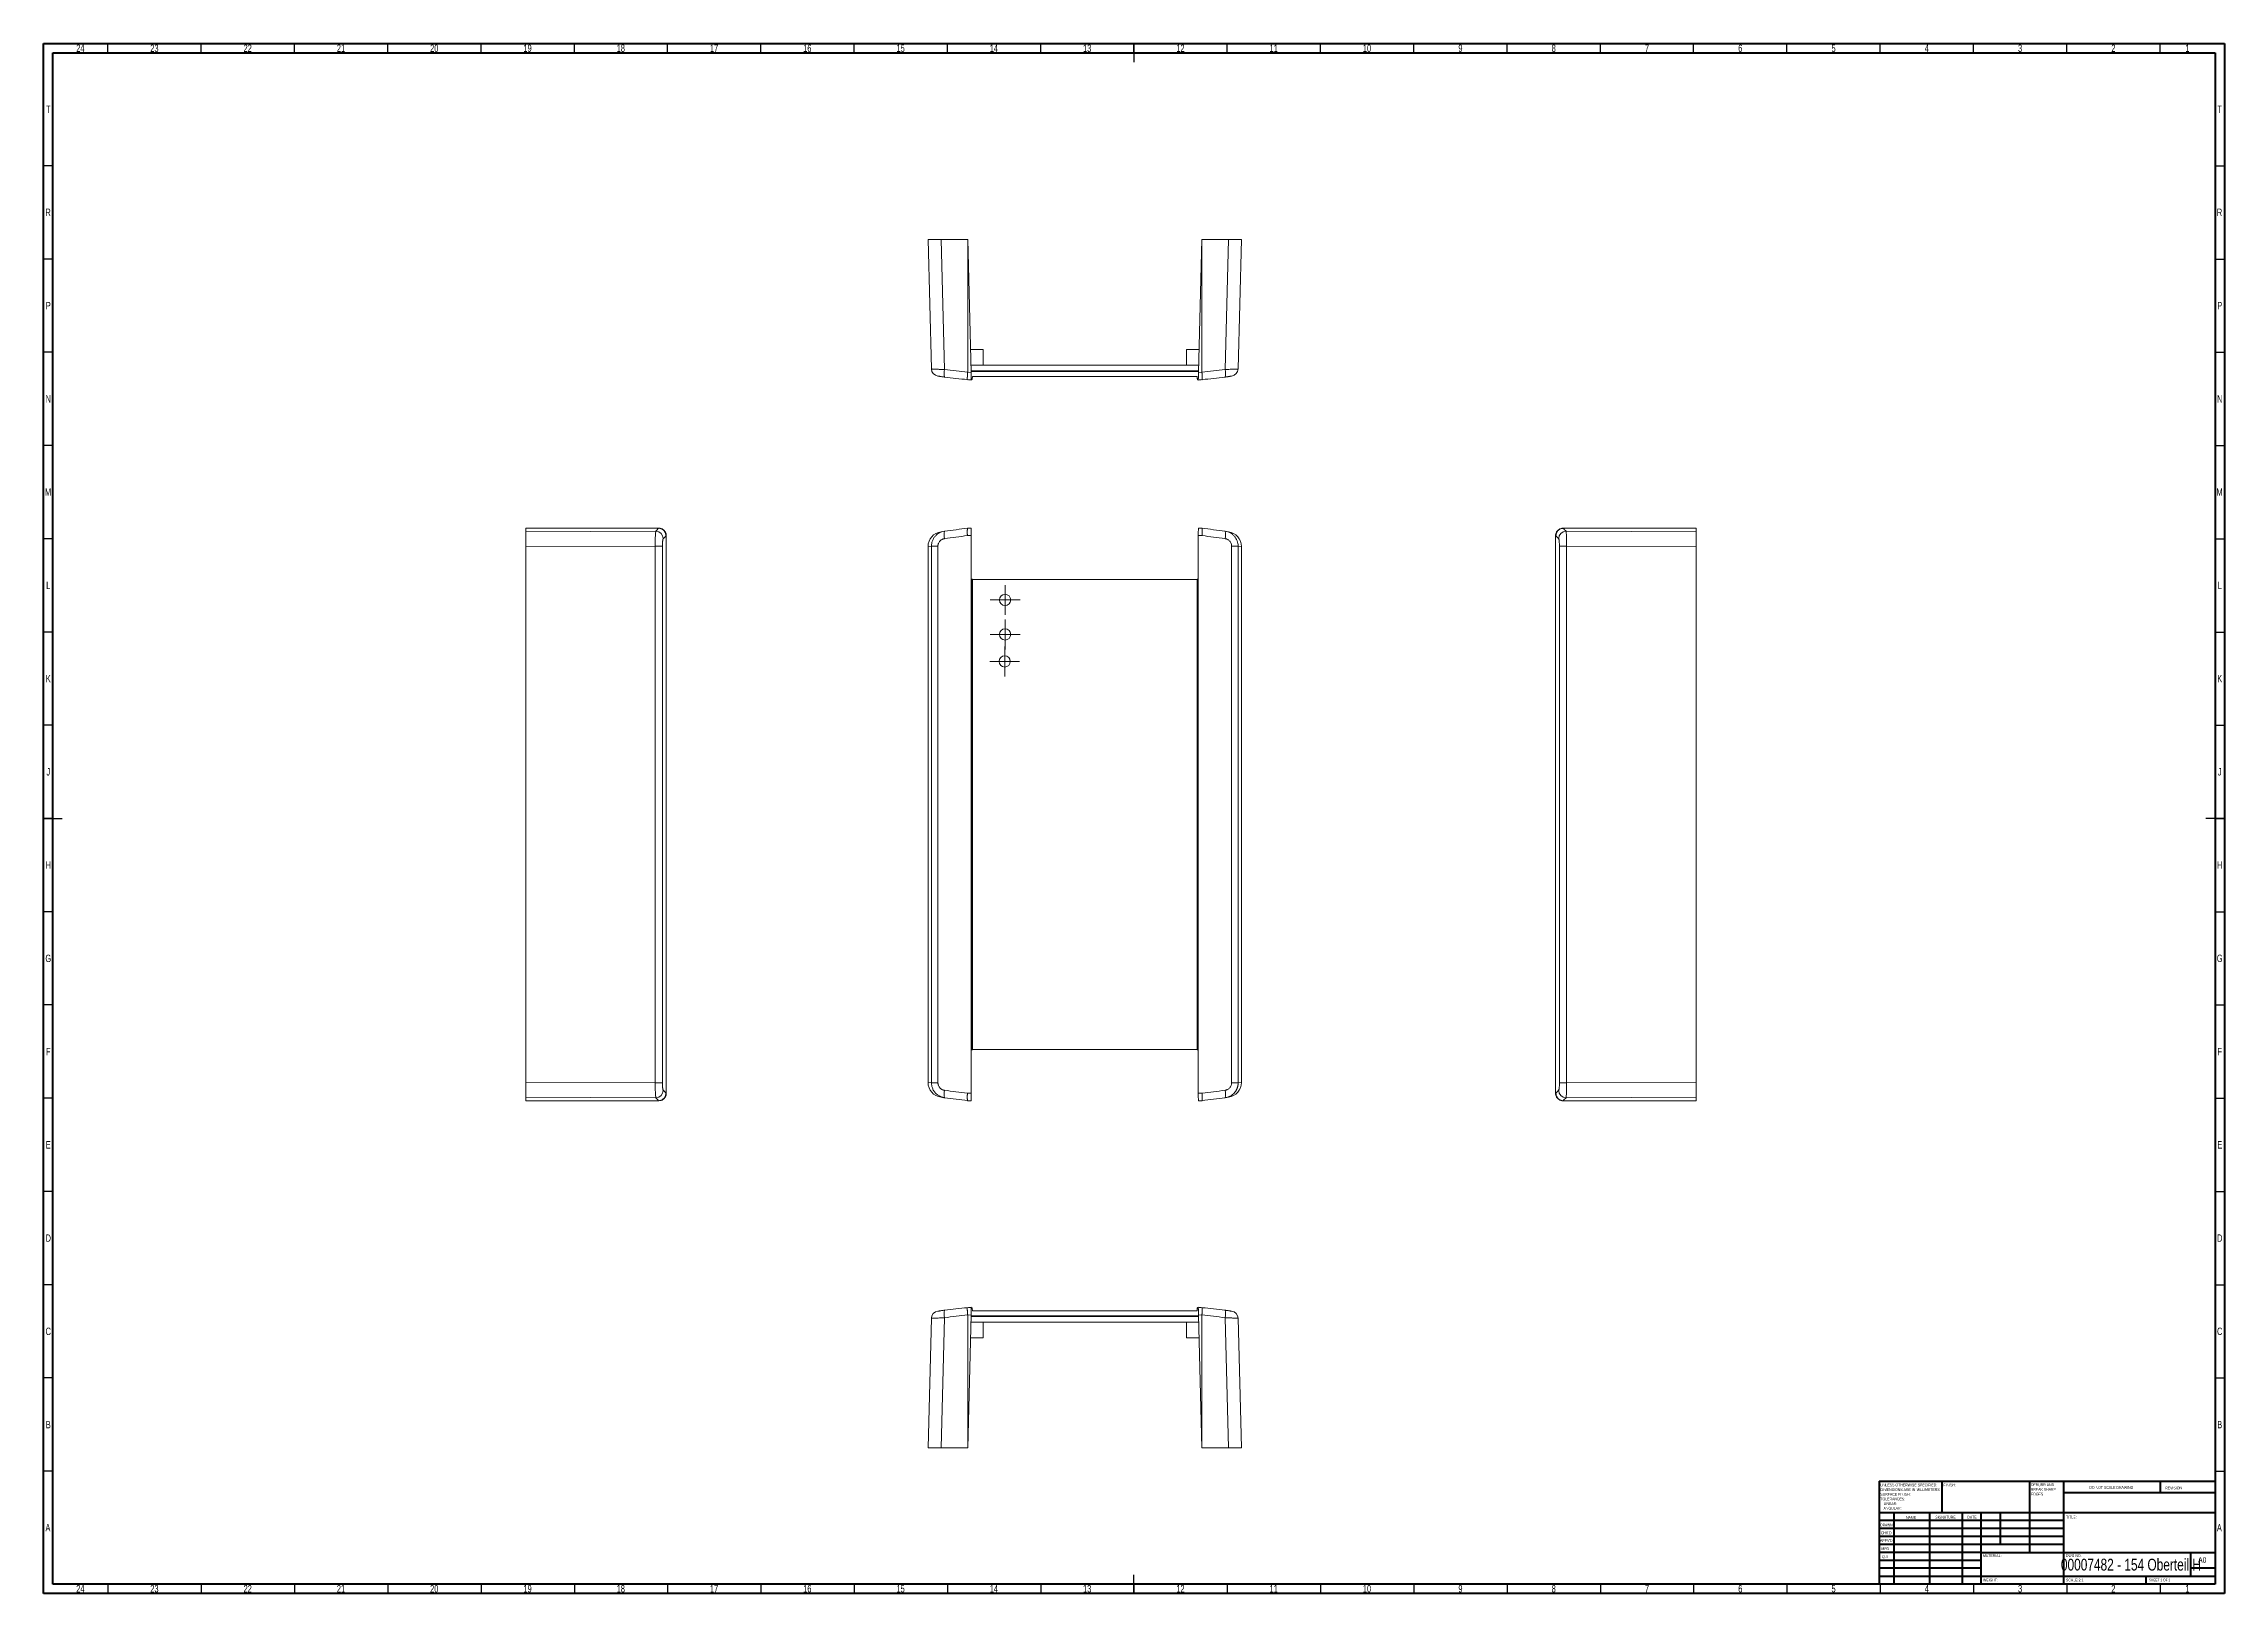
# Model space of a CAD drawing. Header units: millimetres. Extents: x 15 to 1184, y 5 to 836.
import ezdxf

# ---------------------------------------------------------------- set-up
doc = ezdxf.new("R2010")
doc.units = ezdxf.units.MM
doc.styles.add('SLDTEXTSTYLE0', font='TXT', dxfattribs={"width": 0.75})
doc.styles.add('SLDTEXTSTYLE1', font='TXT', dxfattribs={"width": 0.686449})
doc.styles.add('SLDTEXTSTYLE2', font='TXT', dxfattribs={"width": 0.6875})

msp = doc.modelspace()

# ---------------------------------------------------------------- texts
at = {"color": 7, "linetype": 'Continuous', "lineweight": 0}
for s, insert, char_height, attachment_point, style in [('24', (34.7, 835.5), 3.97, 2, 'SLDTEXTSTYLE0'), ('23', (74.4, 835.5), 3.97, 2, 'SLDTEXTSTYLE0'), ('22', (124.4, 835.5), 3.97, 2, 'SLDTEXTSTYLE0'), ('21', (174.4, 835.5), 3.97, 2, 'SLDTEXTSTYLE0'), ('20', (224.4, 835.5), 3.97, 2, 'SLDTEXTSTYLE0'), ('19', (274.4, 835.5), 3.97, 2, 'SLDTEXTSTYLE0'), ('18', (324.4, 835.5), 3.97, 2, 'SLDTEXTSTYLE0'), ('17', (374.4, 835.5), 3.97, 2, 'SLDTEXTSTYLE0'), ('16', (424.4, 835.5), 3.97, 2, 'SLDTEXTSTYLE0'), ('15', (474.4, 835.5), 3.97, 2, 'SLDTEXTSTYLE0'), ('14', (524.4, 835.5), 3.97, 2, 'SLDTEXTSTYLE0'), ('13', (574.4, 835.5), 3.97, 2, 'SLDTEXTSTYLE0'), ('12', (624.4, 835.5), 3.97, 2, 'SLDTEXTSTYLE0'), ('11', (674.4, 835.5), 3.97, 2, 'SLDTEXTSTYLE0'), ('10', (724.4, 835.5), 3.97, 2, 'SLDTEXTSTYLE0'), ('9', (774.5, 835.5), 3.97, 2, 'SLDTEXTSTYLE0'), ('8', (824.5, 835.5), 3.97, 2, 'SLDTEXTSTYLE0'), ('7', (874.5, 835.5), 3.97, 2, 'SLDTEXTSTYLE0'), ('6', (924.5, 835.5), 3.97, 2, 'SLDTEXTSTYLE0'), ('5', (974.5, 835.5), 3.97, 2, 'SLDTEXTSTYLE0'), ('4', (1024.5, 835.5), 3.97, 2, 'SLDTEXTSTYLE0'), ('3', (1074.5, 835.5), 3.97, 2, 'SLDTEXTSTYLE0'), ('2', (1124.5, 835.5), 3.97, 2, 'SLDTEXTSTYLE0'), ('1', (1164.2, 835.5), 3.97, 2, 'SLDTEXTSTYLE0'), ('T', (17.5, 802.8), 3.97, 2, 'SLDTEXTSTYLE0'), ('T', (1181.5, 802.8), 3.97, 2, 'SLDTEXTSTYLE0'), ('R', (17.4, 747.5), 3.97, 2, 'SLDTEXTSTYLE0'), ('R', (1181.4, 747.5), 3.97, 2, 'SLDTEXTSTYLE0'), ('P', (17.5, 697.5), 3.97, 2, 'SLDTEXTSTYLE0'), ('P', (1181.5, 697.5), 3.97, 2, 'SLDTEXTSTYLE0'), ('N', (17.5, 647.5), 3.97, 2, 'SLDTEXTSTYLE0'), ('N', (1181.5, 647.5), 3.97, 2, 'SLDTEXTSTYLE0'), ('M', (17.4, 597.5), 3.97, 2, 'SLDTEXTSTYLE0'), ('M', (1181.4, 597.5), 3.97, 2, 'SLDTEXTSTYLE0'), ('L', (17.5, 547.5), 3.97, 2, 'SLDTEXTSTYLE0'), ('L', (1181.5, 547.5), 3.97, 2, 'SLDTEXTSTYLE0'), ('K', (17.5, 497.5), 3.97, 2, 'SLDTEXTSTYLE0'), ('K', (1181.5, 497.5), 3.97, 2, 'SLDTEXTSTYLE0'), ('J', (17.5, 447.5), 3.97, 2, 'SLDTEXTSTYLE0'), ('J', (1181.5, 447.5), 3.97, 2, 'SLDTEXTSTYLE0'), ('H', (17.5, 397.5), 3.97, 2, 'SLDTEXTSTYLE0'), ('H', (1181.5, 397.5), 3.97, 2, 'SLDTEXTSTYLE0'), ('G', (17.5, 347.5), 3.97, 2, 'SLDTEXTSTYLE0'), ('G', (1181.5, 347.5), 3.97, 2, 'SLDTEXTSTYLE0'), ('F', (17.5, 297.5), 3.97, 2, 'SLDTEXTSTYLE0'), ('F', (1181.5, 297.5), 3.97, 2, 'SLDTEXTSTYLE0'), ('E', (17.5, 247.5), 3.97, 2, 'SLDTEXTSTYLE0'), ('E', (1181.5, 247.5), 3.97, 2, 'SLDTEXTSTYLE0'), ('D', (17.5, 197.5), 3.97, 2, 'SLDTEXTSTYLE0'), ('D', (1181.5, 197.5), 3.97, 2, 'SLDTEXTSTYLE0'), ('C', (17.5, 147.5), 3.97, 2, 'SLDTEXTSTYLE0'), ('C', (1181.5, 147.5), 3.97, 2, 'SLDTEXTSTYLE0'), ('B', (17.5, 97.5), 3.97, 2, 'SLDTEXTSTYLE0'), ('B', (1181.5, 97.5), 3.97, 2, 'SLDTEXTSTYLE0'), ('FINISH:', (1033.4, 63.9), 1.5, 1, 'SLDTEXTSTYLE0'), ('DO NOT SCALE DRAWING', (1111.6, 62.5), 1.5, 1, 'SLDTEXTSTYLE0'), ('REVISION', (1152.3, 62.3), 1.5, 1, 'SLDTEXTSTYLE0'), ('A', (17.3, 42.2), 3.97, 2, 'SLDTEXTSTYLE0'), ('DRAWN', (999.6, 42.4), 1.5, 1, 'SLDTEXTSTYLE1'), ("CHK'D", (999.9, 38.2), 1.5, 1, 'SLDTEXTSTYLE0'), ('NAME', (1013.3, 46.5), 1.5, 1, 'SLDTEXTSTYLE0'), ('SIGNATURE', (1029, 46.6), 1.5, 1, 'SLDTEXTSTYLE0'), ('DATE', (1046.2, 46.6), 1.5, 1, 'SLDTEXTSTYLE0'), ('TITLE:', (1099.1, 46.6), 1.5, 1, 'SLDTEXTSTYLE0'), ('A', (1181.3, 42.2), 3.97, 2, 'SLDTEXTSTYLE0'), ("APPV'D", (999.4, 34.1), 1.5, 1, 'SLDTEXTSTYLE0'), ('MFG', (1000.1, 29.7), 1.5, 1, 'SLDTEXTSTYLE0'), ('Q.A', (1000.5, 25.5), 1.5, 1, 'SLDTEXTSTYLE0'), ('MATERIAL:', (1054.6, 26), 1.5, 1, 'SLDTEXTSTYLE0'), ('00007482 - 154 Oberteil H', (1133.9, 23.6), 6.35, 2, 'SLDTEXTSTYLE0'), ('DWG NO.', (1099, 26), 1.5, 1, 'SLDTEXTSTYLE0'), ('A0', (1169.9, 24.4), 2.91, 1, 'SLDTEXTSTYLE0'), ('WEIGHT:', (1054.6, 12.9), 1.5, 1, 'SLDTEXTSTYLE0'), ('SCALE:2:1', (1099.1, 12.9), 1.5, 1, 'SLDTEXTSTYLE0'), ('SHEET 1 OF 1', (1143.5, 12.9), 1.5, 1, 'SLDTEXTSTYLE2'), ('24', (34.7, 9.5), 3.97, 2, 'SLDTEXTSTYLE0'), ('23', (74.4, 9.5), 3.97, 2, 'SLDTEXTSTYLE0'), ('22', (124.4, 9.5), 3.97, 2, 'SLDTEXTSTYLE0'), ('21', (174.4, 9.5), 3.97, 2, 'SLDTEXTSTYLE0'), ('20', (224.4, 9.5), 3.97, 2, 'SLDTEXTSTYLE0'), ('19', (274.4, 9.5), 3.97, 2, 'SLDTEXTSTYLE0'), ('18', (324.4, 9.5), 3.97, 2, 'SLDTEXTSTYLE0'), ('17', (374.4, 9.5), 3.97, 2, 'SLDTEXTSTYLE0'), ('16', (424.4, 9.5), 3.97, 2, 'SLDTEXTSTYLE0'), ('15', (474.4, 9.5), 3.97, 2, 'SLDTEXTSTYLE0'), ('14', (524.4, 9.5), 3.97, 2, 'SLDTEXTSTYLE0'), ('13', (574.4, 9.5), 3.97, 2, 'SLDTEXTSTYLE0'), ('12', (624.4, 9.5), 3.97, 2, 'SLDTEXTSTYLE0'), ('11', (674.4, 9.5), 3.97, 2, 'SLDTEXTSTYLE0'), ('10', (724.4, 9.5), 3.97, 2, 'SLDTEXTSTYLE0'), ('9', (774.5, 9.5), 3.97, 2, 'SLDTEXTSTYLE0'), ('8', (824.5, 9.5), 3.97, 2, 'SLDTEXTSTYLE0'), ('7', (874.5, 9.5), 3.97, 2, 'SLDTEXTSTYLE0'), ('6', (924.5, 9.5), 3.97, 2, 'SLDTEXTSTYLE0'), ('5', (974.5, 9.5), 3.97, 2, 'SLDTEXTSTYLE0'), ('4', (1024.5, 9.5), 3.97, 2, 'SLDTEXTSTYLE0'), ('3', (1074.5, 9.5), 3.97, 2, 'SLDTEXTSTYLE0'), ('2', (1124.5, 9.5), 3.97, 2, 'SLDTEXTSTYLE0'), ('1', (1164.2, 9.5), 3.97, 2, 'SLDTEXTSTYLE0')]:
    msp.add_mtext(s, dxfattribs=dict(at, insert=insert, char_height=char_height, attachment_point=attachment_point, style=style))

# ---------------------------------------------------------------- blocks, each defined once
blk = doc.blocks.new('SW_NOTE_0')
at = {"color": 0, "linetype": 'Continuous', "lineweight": 0, "char_height": 1.5, "attachment_point": 1, "style": 'SLDTEXTSTYLE0'}
for s, insert in [('UNLESS OTHERWISE SPECIFIED:', (0, 1.9)), ('TOLERANCES:', (0, -5.6)), ('DIMENSIONS ARE IN MILLIMETERS', (0, -0.6)), ('SURFACE FINISH:', (0, -3.1)), ('ANGULAR:', (1.7, -10.6)), ('LINEAR:', (1.7, -8.1))]:
    blk.add_mtext(s, dxfattribs=dict(at, insert=insert))
blk = doc.blocks.new('SW_NOTE_1')
at = {"color": 0, "linetype": 'Continuous', "lineweight": 0, "char_height": 1.5, "attachment_point": 1, "style": 'SLDTEXTSTYLE0'}
for s, insert in [('DEBURR AND', (0, 1.9)), ('BREAK SHARP', (0, -0.6)), ('EDGES', (0, -3.1))]:
    blk.add_mtext(s, dxfattribs=dict(at, insert=insert))
blk = doc.blocks.new('SW_CENTERMARKSYMBOL_0')
at = {"color": 0, "linetype": 'Continuous', "lineweight": 0}
for p, q in [((-5, 0), (-8, 0)), ((0, 0), (-5, 0)), ((0, 5), (0, 8)), ((0, 0), (0, 5)), ((0, 0), (0, -5)), ((0, 0), (5, 0)), ((5, 0), (8, 0)), ((0, -5), (0, -8))]:
    blk.add_line(p, q, dxfattribs=at)
blk = doc.blocks.new('SW_CENTERMARKSYMBOL_1')
at = {"color": 0, "linetype": 'Continuous', "lineweight": 0}
for p, q in [((-5, 0), (-8, 0)), ((0, 0), (-5, 0)), ((0, 5), (0, 8)), ((0, 0), (0, 5)), ((0, 0), (0, -5)), ((0, 0), (5, 0)), ((5, 0), (8, 0)), ((0, -5), (0, -8))]:
    blk.add_line(p, q, dxfattribs=at)
blk = doc.blocks.new('SW_CENTERMARKSYMBOL_2')
at = {"color": 0, "linetype": 'Continuous', "lineweight": 0}
for p, q in [((-5, 0), (-8, 0)), ((0, 0), (-5, 0)), ((0, 5), (0, 8)), ((0, 0), (0, 5)), ((0, 0), (0, -5)), ((0, 0), (5, 0)), ((5, 0), (8, 0)), ((0, -5), (0, -8))]:
    blk.add_line(p, q, dxfattribs=at)

# ---------------------------------------------------------------- linework, layer by layer
at = {"color": 7, "linetype": 'Continuous', "lineweight": 60}
for p, q in [((15, 5), (15, 836)), ((15, 836), (1184, 836)), ((20, 10), (20, 831)), ((20, 831), (1179, 831)), ((1179, 831), (1179, 10)), ((1184, 836), (1184, 5)), ((1184, 5), (15, 5)), ((1179, 10), (20, 10))]:
    msp.add_line(p, q, dxfattribs=at)
at = {"color": 7, "linetype": 'Continuous', "lineweight": 30}
for p, q in [((49.5, 831), (49.5, 836)), ((99.5, 831), (99.5, 836)), ((149.5, 831), (149.5, 836)), ((199.5, 831), (199.5, 836)), ((249.5, 831), (249.5, 836)), ((299.5, 831), (299.5, 836)), ((349.5, 831), (349.5, 836)), ((399.5, 831), (399.5, 836)), ((449.5, 831), (449.5, 836)), ((499.5, 831), (499.5, 836)), ((549.5, 831), (549.5, 836)), ((599.5, 836), (599.5, 826)), ((599.5, 831), (599.5, 836)), ((649.5, 831), (649.5, 836)), ((699.5, 831), (699.5, 836)), ((749.5, 831), (749.5, 836)), ((799.5, 831), (799.5, 836)), ((849.5, 831), (849.5, 836)), ((899.5, 831), (899.5, 836)), ((949.5, 831), (949.5, 836)), ((999.5, 831), (999.5, 836)), ((1049.5, 831), (1049.5, 836)), ((1099.5, 831), (1099.5, 836)), ((1149.5, 831), (1149.5, 836)), ((20, 770.5), (15, 770.5)), ((1179, 770.5), (1184, 770.5)), ((20, 720.5), (15, 720.5)), ((1179, 720.5), (1184, 720.5)), ((20, 670.5), (15, 670.5)), ((1179, 670.5), (1184, 670.5)), ((20, 620.5), (15, 620.5)), ((1179, 620.5), (1184, 620.5)), ((20, 570.5), (15, 570.5)), ((1179, 570.5), (1184, 570.5)), ((20, 520.5), (15, 520.5)), ((1179, 520.5), (1184, 520.5)), ((20, 470.5), (15, 470.5)), ((1179, 470.5), (1184, 470.5)), ((15, 420.5), (25, 420.5)), ((20, 420.5), (15, 420.5)), ((1184, 420.5), (1174, 420.5)), ((1179, 420.5), (1184, 420.5)), ((20, 370.5), (15, 370.5)), ((1179, 370.5), (1184, 370.5)), ((20, 320.5), (15, 320.5)), ((1179, 320.5), (1184, 320.5)), ((20, 270.5), (15, 270.5)), ((1179, 270.5), (1184, 270.5)), ((20, 220.5), (15, 220.5)), ((1179, 220.5), (1184, 220.5)), ((20, 170.5), (15, 170.5)), ((1179, 170.5), (1184, 170.5)), ((20, 120.5), (15, 120.5)), ((1179, 120.5), (1184, 120.5)), ((20, 70.5), (15, 70.5)), ((1179, 70.5), (1184, 70.5)), ((599.5, 5), (599.5, 15)), ((49.5, 10), (49.5, 5)), ((99.5, 10), (99.5, 5)), ((149.5, 10), (149.5, 5)), ((199.5, 10), (199.5, 5)), ((249.5, 10), (249.5, 5)), ((299.5, 10), (299.5, 5)), ((349.5, 10), (349.5, 5)), ((399.5, 10), (399.5, 5)), ((449.5, 10), (449.5, 5)), ((499.5, 10), (499.5, 5)), ((549.5, 10), (549.5, 5)), ((599.5, 10), (599.5, 5)), ((649.5, 10), (649.5, 5)), ((699.5, 10), (699.5, 5)), ((749.5, 10), (749.5, 5)), ((799.5, 10), (799.5, 5)), ((849.5, 10), (849.5, 5)), ((899.5, 10), (899.5, 5)), ((949.5, 10), (949.5, 5)), ((999.5, 10), (999.5, 5)), ((1049.5, 10), (1049.5, 5)), ((1099.5, 10), (1099.5, 5)), ((1149.5, 10), (1149.5, 5))]:
    msp.add_line(p, q, dxfattribs=at)
at = {"color": 7, "linetype": 'Continuous', "lineweight": 15}
for p, q in [((489.1, 730.9), (490.9, 661.6)), ((496.1, 730.9), (489.1, 730.9)), ((497.9, 661.2), (496.1, 730.9)), ((496.1, 730.9), (510.4, 730.9)), ((510.4, 730.9), (510.4, 659.8)), ((512.2, 659.6), (510.4, 730.9)), ((635.9, 730.9), (634, 659.6)), ((635.9, 659.8), (635.9, 730.9)), ((635.9, 730.9), (650.2, 730.9)), ((650.2, 730.9), (648.3, 661.2)), ((657.1, 730.9), (650.2, 730.9)), ((655.3, 661.6), (657.1, 730.9)), ((518.6, 671.9), (511.9, 671.9)), ((518.6, 663.5), (518.6, 671.9)), ((627.6, 671.9), (627.6, 663.5)), ((634.4, 671.9), (627.6, 671.9)), ((491.1, 661.6), (491, 660.9)), ((510.4, 659.8), (512.2, 659.6)), ((634.1, 663.5), (512.1, 663.5)), ((634.1, 660.5), (512.2, 660.5)), ((634, 660.2), (512.2, 660.2)), ((512.4, 655.8), (512.3, 655.8)), ((512.8, 656.2), (512.9, 657.5)), ((633.3, 657.5), (512.9, 657.5)), ((633.3, 657.5), (633.4, 656.2)), ((633.9, 655.8), (633.8, 655.8)), ((634, 659.6), (635.9, 659.8)), ((655.2, 660.9), (655.2, 661.6)), ((273.5, 576.2), (344.6, 576.2)), ((273.5, 574.3), (273.5, 576.2)), ((343.2, 574.5), (273.5, 574.3)), ((273.5, 574.3), (273.5, 566.3)), ((344.6, 576.2), (344.8, 576.2)), ((497.9, 574.5), (496.1, 574.3)), ((497.9, 574.5), (497.9, 574.5)), ((510.4, 576.2), (512.2, 576.2)), ((634, 576.2), (635.9, 576.2)), ((650.2, 574.3), (648.3, 574.5)), ((829.5, 576.2), (829.7, 576.2)), ((829.7, 576.2), (900.8, 576.2)), ((900.8, 574.3), (831.1, 574.5)), ((900.8, 576.2), (900.8, 574.3)), ((900.8, 566.3), (900.8, 574.3)), ((273.5, 566.3), (342.9, 566.6)), ((273.5, 566.3), (273.5, 279)), ((342.9, 566.6), (342.9, 278.7)), ((346.7, 566.6), (342.9, 566.6)), ((346.7, 566.6), (346.7, 278.7)), ((348.6, 572.2), (348.8, 572.2)), ((348.8, 273.2), (348.8, 572.2)), ((489.1, 566.3), (490.9, 566.6)), ((489.1, 566.3), (489.1, 279)), ((494.4, 566.6), (490.9, 566.6)), ((490.9, 566.6), (490.9, 278.7)), ((494.4, 566.6), (494.4, 278.7)), ((510.2, 572.2), (512.3, 572.2)), ((512.3, 548.8), (512.3, 572.5)), ((512.3, 273.2), (512.3, 572.2)), ((633.9, 572.5), (633.9, 548.8)), ((633.9, 572.2), (633.9, 273.2)), ((633.9, 572.2), (636.1, 572.2)), ((651.8, 278.7), (651.8, 566.6)), ((651.8, 566.6), (655.3, 566.6)), ((655.3, 278.7), (655.3, 566.6)), ((655.3, 566.6), (657.1, 566.3)), ((657.1, 279), (657.1, 566.3)), ((825.5, 572.2), (825.5, 273.2)), ((825.5, 572.2), (825.7, 572.2)), ((827.6, 566.6), (831.4, 566.6)), ((827.6, 278.7), (827.6, 566.6)), ((831.4, 566.6), (900.8, 566.3)), ((831.4, 278.7), (831.4, 566.6)), ((900.8, 279), (900.8, 566.3)), ((512.3, 548.8), (512.3, 548.8)), ((512.3, 548.8), (512.3, 296.5)), ((512.4, 548.8), (512.3, 548.8)), ((512.4, 548.8), (512.4, 296.5)), ((512.8, 296.5), (512.8, 548.8)), ((512.8, 548.8), (512.9, 548.7)), ((512.9, 548.7), (512.9, 296.7)), ((633.3, 548.7), (512.9, 548.7)), ((633.3, 548.7), (633.4, 548.8)), ((633.3, 296.7), (633.3, 548.7)), ((633.4, 548.8), (633.4, 296.5)), ((633.8, 296.5), (633.8, 548.8)), ((633.9, 548.8), (633.8, 548.8)), ((633.9, 296.5), (633.9, 548.8)), ((633.9, 548.8), (633.9, 548.8)), ((512.3, 296.5), (512.3, 296.5)), ((512.3, 272.8), (512.3, 296.5)), ((512.3, 296.5), (512.4, 296.5)), ((512.9, 296.7), (512.8, 296.5)), ((512.9, 296.7), (633.3, 296.7)), ((633.4, 296.5), (633.3, 296.7)), ((633.8, 296.5), (633.9, 296.5)), ((633.9, 296.5), (633.9, 296.5)), ((633.9, 296.5), (633.9, 272.8)), ((273.5, 279), (273.5, 271)), ((342.9, 278.7), (273.5, 279)), ((273.5, 271), (343.2, 270.8)), ((273.5, 269.2), (273.5, 271)), ((344.6, 269.2), (273.5, 269.2)), ((346.7, 278.7), (342.9, 278.7)), ((344.8, 269.2), (344.6, 269.2)), ((348.8, 273.2), (348.6, 273.2)), ((490.9, 278.7), (489.1, 279)), ((494.4, 278.7), (490.9, 278.7)), ((496.1, 271), (497.9, 270.8)), ((512.3, 273.2), (510.2, 273.2)), ((512.2, 269.2), (510.4, 269.2)), ((633.9, 273.2), (636.1, 273.2)), ((635.9, 269.2), (634, 269.2)), ((648.3, 270.8), (650.2, 271)), ((648.3, 270.8), (648.3, 270.8)), ((655.3, 278.7), (651.8, 278.7)), ((657.1, 279), (655.3, 278.7)), ((825.5, 273.2), (825.7, 273.2)), ((831.4, 278.7), (827.6, 278.7)), ((829.7, 269.2), (829.5, 269.2)), ((900.8, 269.2), (829.7, 269.2)), ((831.1, 270.8), (900.8, 271)), ((900.8, 279), (831.4, 278.7)), ((900.8, 271), (900.8, 279)), ((900.8, 271), (900.8, 269.2)), ((490.9, 152.5), (489.1, 83.1)), ((491, 153.2), (491.1, 152.5)), ((496.1, 83.1), (497.9, 152.8)), ((512.2, 154.4), (510.4, 154.2)), ((510.4, 83.1), (512.2, 154.4)), ((510.4, 154.2), (510.4, 83.1)), ((512.2, 153.9), (634, 153.9)), ((512.2, 153.5), (634.1, 153.5)), ((512.3, 158.3), (512.4, 158.3)), ((512.9, 156.5), (512.8, 157.9)), ((512.9, 156.5), (633.3, 156.5)), ((633.4, 157.9), (633.3, 156.5)), ((633.8, 158.3), (633.9, 158.3)), ((635.9, 154.2), (634, 154.4)), ((634, 154.4), (635.9, 83.1)), ((635.9, 83.1), (635.9, 154.2)), ((648.3, 152.8), (650.2, 83.1)), ((655.2, 152.5), (655.2, 153.2)), ((657.1, 83.1), (655.3, 152.5)), ((511.9, 142.1), (513.1, 142.1)), ((512.1, 150.5), (634.1, 150.5)), ((513.1, 142.1), (518.6, 142.1)), ((518.6, 142.1), (518.6, 150.5)), ((627.6, 150.5), (627.6, 142.1)), ((627.6, 142.1), (633.1, 142.1)), ((633.1, 142.1), (634.4, 142.1)), ((489.1, 83.1), (496.1, 83.1)), ((510.4, 83.1), (496.1, 83.1)), ((650.2, 83.1), (635.9, 83.1)), ((650.2, 83.1), (657.1, 83.1))]:
    msp.add_line(p, q, dxfattribs=at)
at = {"color": 7, "linetype": 'Continuous', "lineweight": 40}
for p, q in [((999, 65.2), (1179, 65.2)), ((999, 65.2), (999, 10)), ((1032.8, 48.2), (1032.8, 65.2)), ((1079.6, 65.2), (1079.6, 27)), ((1097.8, 65.2), (1097.8, 10)), ((1179, 58.9), (1097.8, 58.9)), ((1149.8, 58.9), (1149.8, 65.2)), ((1179, 48.2), (999, 48.2)), ((1006.8, 48.2), (1006.8, 10)), ((1026, 48.2), (1026, 10)), ((1043.4, 48.2), (1043.4, 10)), ((1053.6, 10), (1053.6, 48.2)), ((1064, 31.2), (1064, 48.2)), ((1097.8, 44), (999, 44)), ((1097.8, 39.8), (999, 39.8)), ((1097.8, 35.5), (999, 35.5)), ((1097.8, 31.2), (999, 31.2)), ((1053.6, 27), (999, 27)), ((1053.6, 27), (1179, 27)), ((1166, 14.2), (1166, 27)), ((1053.6, 22.7), (999, 22.7)), ((1053.6, 18.5), (999, 18.5)), ((999, 14.2), (1179, 14.2)), ((1142, 10), (1142, 14.2)), ((1179, 18.5), (1166, 18.5))]:
    msp.add_line(p, q, dxfattribs=at)
at = {"color": 7, "linetype": 'Continuous', "lineweight": 15}
for centre in [(530.4, 537.7), (530.4, 519.2), (530.2, 504.7)]:
    msp.add_circle(centre, 3, dxfattribs=at)
for centre, radius, start, end in [((494.9, 661.7), 4, 181.5, 262.462), ((505.7, 659.3), 8, 165.9399, 194.6608), ((573.1, 1252.5), 600, 263.9798, 264.184), ((512.4, 656.2), 0.4, 270, 355), ((633.8, 656.2), 0.4, 185, 270), ((573.1, 1252.5), 600, 275.816, 276.0202), ((640.6, 659.3), 8, 345.3392, 14.0601), ((651.3, 661.7), 4, 277.538, 358.5), ((343.1, 570.5), 4.04, 1.1096, 88.9291), ((506, 572.6), 8.3, 166.4807, 194.1203), ((640.3, 572.6), 8.3, 345.8797, 13.5193), ((831.2, 570.5), 4.04, 91.0709, 178.8904), ((343.1, 274.8), 4.04, 271.0709, 358.8904), ((506, 272.7), 8.3, 165.8797, 193.5193), ((640.3, 272.7), 8.3, 346.4807, 14.1203), ((831.2, 274.8), 4.04, 181.1096, 268.9291), ((494.9, 152.4), 4, 97.538, 178.5), ((505.7, 154.8), 8, 165.3392, 194.0601), ((573.1, -438.5), 600, 95.816, 96.0202), ((512.4, 157.9), 0.4, 5, 90), ((633.8, 157.9), 0.4, 90, 175), ((573.1, -438.5), 600, 83.9798, 84.184), ((640.6, 154.8), 8, 345.9399, 14.6608), ((651.3, 152.4), 4, 1.5, 82.462)]:
    msp.add_arc(centre, radius, start, end, dxfattribs=at)
for centre, major_axis, ratio, start_param, end_param in [((497.1, 566.3), (-7.93, -1.04), 0.999651, 4.712389, 6.152331), ((649.1, 566.3), (7.93, -1.04), 0.999651, 0.130855, 1.570796), ((512.4, 548.8), (0.4, 0), 0.087489, 0.087266, 1.570796), ((633.8, 548.8), (0.4, 0), 0.087489, 1.570796, 3.054326), ((512.4, 296.5), (0.4, 0), 0.087489, 4.712389, 6.195919), ((633.8, 296.5), (0.4, 0), 0.087489, 3.228859, 4.712389), ((497.1, 279), (-7.93, 1.04), 0.999651, 0.130855, 1.570796), ((649.1, 279), (7.93, 1.04), 0.999651, 4.712389, 6.152331)]:
    msp.add_ellipse(centre, major_axis=major_axis, ratio=ratio, start_param=start_param, end_param=end_param, dxfattribs=at)
for points, knots in [([(491.1, 661.6), (491.1, 661.6), (490.9, 661.6), (490.9, 661.6), (490.9, 661.6)], [0, 0, 0, 0, 0.044988, 1, 1, 1, 1]), ([(497.9, 657.2), (497.8, 657.3), (497.6, 657.3), (497.4, 657.3), (497.1, 657.3), (496.8, 657.4), (496.4, 657.4), (495.9, 657.5), (495.4, 657.6), (495, 657.6), (494.7, 657.7), (494.5, 657.7), (494.4, 657.7), (494.4, 657.7), (494.4, 657.7)], [0, 0, 0, 0, 0.0503348, 0.1002676, 0.150047, 0.1999241, 0.2501483, 0.375218, 0.4999643, 0.6249976, 0.7497407, 0.833424, 0.9164159, 1, 1, 1, 1]), ([(510.4, 659.8), (510.3, 659.7), (510.3, 659.5), (510.3, 659.2), (510.3, 659), (510.3, 658.7), (510.2, 658.4), (510.2, 658.2), (510.2, 657.9), (510.2, 657.7), (510.2, 657.4), (510.2, 657.2), (510.1, 657), (510.1, 656.8), (510.1, 656.5), (510.1, 656.3), (510.1, 656.1), (510.1, 656), (510.2, 655.8), (510.2, 655.8), (510.2, 655.8)], [0, 0, 0, 0, 0.042987, 0.0864622, 0.1304265, 0.1748807, 0.2198255, 0.2652618, 0.3111904, 0.357612, 0.4045272, 0.4519369, 0.4998416, 0.5516399, 0.6099909, 0.674894, 0.746348, 0.8243515, 0.9089029, 1, 1, 1, 1]), ([(512.3, 655.6), (512.3, 655.7), (512.3, 655.8), (512.3, 656.1), (512.3, 656.3), (512.3, 656.6), (512.3, 656.7), (512.3, 657.1), (512.3, 657.3), (512.3, 657.7), (512.3, 658), (512.3, 658.6), (512.2, 659.1), (512.2, 659.6)], [0, 0, 0, 0, 0.25, 0.25, 0.375, 0.375, 0.5, 0.5, 0.625, 0.625, 0.75, 0.75, 1, 1, 1, 1]), ([(634, 659.6), (634, 659.1), (634, 658.6), (634, 658), (634, 657.7), (634, 657.3), (634, 657.1), (634, 656.7), (634, 656.6), (633.9, 656.3), (633.9, 656.1), (633.9, 655.8), (633.9, 655.7), (633.9, 655.6)], [0, 0, 0, 0, 0.25, 0.25, 0.375, 0.375, 0.5, 0.5, 0.625, 0.625, 0.75, 0.75, 1, 1, 1, 1]), ([(636.1, 655.8), (636.1, 655.8), (636.1, 655.8), (636.1, 655.9), (636.1, 655.9), (636.1, 656), (636.1, 656), (636.1, 656.1), (636.1, 656.2), (636.1, 656.3), (636.1, 656.4), (636.1, 656.5), (636.1, 656.7), (636.1, 656.8), (636.1, 656.9), (636.1, 657.1), (636.1, 657.4), (636.1, 657.8), (636, 658.3), (636, 658.8), (636, 659.3), (635.9, 659.6), (635.9, 659.8)], [0, 0, 0, 0, 0.046396, 0.091152, 0.13427, 0.175749, 0.215589, 0.253789, 0.290351, 0.325274, 0.358557, 0.390201, 0.420207, 0.448573, 0.4753, 0.500388, 0.587788, 0.673529, 0.757616, 0.840054, 0.920847, 1, 1, 1, 1]), ([(655.3, 661.6), (655.3, 661.6), (655.1, 661.5), (654.6, 661.5), (654.4, 661.5), (653.9, 661.5), (653.6, 661.5), (653, 661.4), (652.6, 661.4), (651.9, 661.4), (651.5, 661.4), (650.2, 661.3), (649.3, 661.3), (648.3, 661.2)], [0, 0, 0, 0, 0.25, 0.25, 0.375, 0.375, 0.5, 0.5, 0.625, 0.625, 0.75, 0.75, 1, 1, 1, 1]), ([(651.8, 657.7), (651.8, 657.7), (651.8, 657.7), (651.8, 657.7), (651.7, 657.7), (651.7, 657.7), (651.5, 657.7), (651.3, 657.6), (650.8, 657.6), (650.3, 657.5), (649.8, 657.4), (649.3, 657.4), (648.8, 657.3), (648.5, 657.3), (648.3, 657.2)], [0, 0, 0, 0, 0.050273, 0.100169, 0.149964, 0.199935, 0.250356, 0.374995, 0.500131, 0.624799, 0.749944, 0.833382, 0.916347, 1, 1, 1, 1]), ([(343.2, 574.5), (343.1, 574.4), (343.1, 574.1), (343, 573.4), (343, 573.2), (343, 572.6), (343, 572.2), (342.9, 571.5), (342.9, 571.1), (342.9, 570.3), (342.9, 569.9), (342.9, 568.5), (342.8, 567.6), (342.9, 566.6)], [0, 0, 0, 0, 0.25, 0.25, 0.375, 0.375, 0.5, 0.5, 0.625, 0.625, 0.75, 0.75, 1, 1, 1, 1]), ([(344.6, 576.2), (344.7, 576.2), (344.9, 576.1), (345.2, 576.1), (345.4, 576.1), (345.7, 576), (346, 575.9), (346.2, 575.8), (346.5, 575.7), (346.7, 575.5), (347, 575.4), (347.2, 575.2), (347.4, 575), (347.7, 574.7), (347.9, 574.4), (348.1, 574.1), (348.3, 573.7), (348.4, 573.2), (348.6, 572.7), (348.6, 572.3), (348.6, 572.2)], [0, 0, 0, 0, 0.042987, 0.0864622, 0.1304265, 0.1748807, 0.2198255, 0.2652618, 0.3111904, 0.357612, 0.4045272, 0.4519369, 0.4998416, 0.5516399, 0.6099909, 0.674894, 0.746348, 0.8243515, 0.9089029, 1, 1, 1, 1]), ([(348.8, 572.5), (348.7, 573), (348.6, 573.5), (348.3, 574.2), (348.1, 574.4), (347.8, 574.8), (347.7, 575), (347.3, 575.3), (347.1, 575.4), (346.7, 575.7), (346.5, 575.8), (345.8, 576.1), (345.3, 576.2), (344.8, 576.2)], [0, 0, 0, 0, 0.25, 0.25, 0.375, 0.375, 0.5, 0.5, 0.625, 0.625, 0.75, 0.75, 1, 1, 1, 1]), ([(497.9, 574.5), (497, 574.4), (496, 574.1), (494.8, 573.4), (494.4, 573.2), (493.6, 572.6), (493.3, 572.2), (492.6, 571.5), (492.3, 571.1), (491.9, 570.3), (491.6, 569.9), (491.1, 568.5), (490.9, 567.6), (490.9, 566.6)], [0, 0, 0, 0, 0.25, 0.25, 0.375, 0.375, 0.5, 0.5, 0.625, 0.625, 0.75, 0.75, 1, 1, 1, 1]), ([(510.4, 576.2), (510.3, 576.2), (510.3, 576.1), (510.3, 576.1), (510.3, 576.1), (510.3, 576), (510.2, 575.9), (510.2, 575.8), (510.2, 575.7), (510.2, 575.5), (510.2, 575.4), (510.2, 575.2), (510.1, 575), (510.1, 574.7), (510.1, 574.4), (510.1, 574.1), (510.1, 573.7), (510.1, 573.2), (510.2, 572.7), (510.2, 572.3), (510.2, 572.2)], [0, 0, 0, 0, 0.042987, 0.0864622, 0.1304265, 0.1748807, 0.2198255, 0.2652618, 0.3111904, 0.357612, 0.4045272, 0.4519369, 0.4998416, 0.5516399, 0.6099909, 0.674894, 0.746348, 0.8243515, 0.9089029, 1, 1, 1, 1]), ([(512.3, 572.5), (512.3, 573), (512.3, 573.5), (512.3, 574.2), (512.3, 574.4), (512.3, 574.8), (512.3, 575), (512.3, 575.3), (512.3, 575.4), (512.3, 575.7), (512.3, 575.8), (512.3, 576.1), (512.2, 576.2), (512.2, 576.2)], [0, 0, 0, 0, 0.25, 0.25, 0.375, 0.375, 0.5, 0.5, 0.625, 0.625, 0.75, 0.75, 1, 1, 1, 1]), ([(634, 576.2), (634, 576.2), (634, 576.1), (634, 575.8), (634, 575.7), (634, 575.4), (634, 575.3), (634, 575), (634, 574.8), (633.9, 574.4), (633.9, 574.2), (633.9, 573.5), (633.9, 573), (633.9, 572.5)], [0, 0, 0, 0, 0.25, 0.25, 0.375, 0.375, 0.5, 0.5, 0.625, 0.625, 0.75, 0.75, 1, 1, 1, 1]), ([(636.1, 572.2), (636.1, 572.3), (636.1, 572.4), (636.1, 572.7), (636.1, 573), (636.1, 573.2), (636.1, 573.5), (636.1, 573.7), (636.1, 573.9), (636.1, 574.1), (636.1, 574.3), (636.1, 574.4), (636.1, 574.6), (636.1, 574.7), (636.1, 574.8), (636.1, 575.1), (636.1, 575.3), (636.1, 575.6), (636, 575.9), (636, 576), (636, 576.1), (635.9, 576.1), (635.9, 576.2)], [0, 0, 0, 0, 0.046396, 0.091152, 0.13427, 0.175749, 0.215589, 0.253789, 0.290351, 0.325274, 0.358557, 0.390201, 0.420207, 0.448573, 0.4753, 0.500388, 0.587788, 0.673529, 0.757616, 0.840054, 0.920847, 1, 1, 1, 1]), ([(655.3, 566.6), (655.3, 567.6), (655.1, 568.5), (654.6, 569.9), (654.4, 570.3), (653.9, 571.1), (653.6, 571.5), (653, 572.2), (652.6, 572.6), (651.9, 573.2), (651.5, 573.4), (650.2, 574.1), (649.3, 574.4), (648.3, 574.5)], [0, 0, 0, 0, 0.25, 0.25, 0.375, 0.375, 0.5, 0.5, 0.625, 0.625, 0.75, 0.75, 1, 1, 1, 1]), ([(829.5, 576.2), (829, 576.2), (828.5, 576.1), (827.8, 575.8), (827.6, 575.7), (827.2, 575.4), (827, 575.3), (826.6, 575), (826.4, 574.8), (826.1, 574.4), (826, 574.2), (825.7, 573.5), (825.5, 573), (825.5, 572.5)], [0, 0, 0, 0, 0.25, 0.25, 0.375, 0.375, 0.5, 0.5, 0.625, 0.625, 0.75, 0.75, 1, 1, 1, 1]), ([(825.7, 572.2), (825.7, 572.3), (825.7, 572.4), (825.7, 572.7), (825.8, 573), (825.8, 573.2), (825.9, 573.5), (826, 573.7), (826.1, 573.9), (826.2, 574.1), (826.3, 574.3), (826.4, 574.4), (826.5, 574.6), (826.6, 574.7), (826.7, 574.8), (826.9, 575.1), (827.3, 575.3), (827.7, 575.6), (828.2, 575.9), (828.7, 576), (829.1, 576.1), (829.5, 576.1), (829.6, 576.2)], [0, 0, 0, 0, 0.046396, 0.091152, 0.13427, 0.175749, 0.215589, 0.253789, 0.290351, 0.325274, 0.358557, 0.390201, 0.420207, 0.448573, 0.4753, 0.500388, 0.587788, 0.673529, 0.757616, 0.840054, 0.920847, 1, 1, 1, 1]), ([(831.4, 566.6), (831.4, 567.6), (831.4, 568.5), (831.4, 569.9), (831.4, 570.3), (831.4, 571.1), (831.3, 571.5), (831.3, 572.2), (831.3, 572.6), (831.3, 573.2), (831.2, 573.4), (831.2, 574.1), (831.1, 574.4), (831.1, 574.5)], [0, 0, 0, 0, 0.25, 0.25, 0.375, 0.375, 0.5, 0.5, 0.625, 0.625, 0.75, 0.75, 1, 1, 1, 1]), ([(347.2, 570.6), (347.2, 570.5), (347.1, 570.5), (347.1, 570.4), (347.1, 570.4), (347, 570.2), (347, 570.1), (346.9, 569.7), (346.8, 569.2), (346.8, 568.7), (346.7, 568.1), (346.7, 567.5), (346.7, 567.1), (346.7, 566.7), (346.7, 566.6)], [0, 0, 0, 0, 0.0503348, 0.1002676, 0.150047, 0.1999241, 0.2501483, 0.375218, 0.4999643, 0.6249976, 0.7497407, 0.833424, 0.9164159, 1, 1, 1, 1]), ([(497.9, 570.6), (497.8, 570.5), (497.6, 570.5), (497.4, 570.4), (497.1, 570.4), (496.8, 570.2), (496.4, 570.1), (495.9, 569.7), (495.4, 569.2), (495, 568.7), (494.7, 568.1), (494.5, 567.5), (494.4, 567.1), (494.4, 566.7), (494.4, 566.6)], [0, 0, 0, 0, 0.0503348, 0.1002676, 0.150047, 0.1999241, 0.2501483, 0.375218, 0.4999643, 0.6249976, 0.7497407, 0.833424, 0.9164159, 1, 1, 1, 1]), ([(651.8, 566.6), (651.8, 566.7), (651.8, 566.9), (651.8, 567.2), (651.7, 567.4), (651.7, 567.7), (651.5, 568.1), (651.3, 568.7), (650.8, 569.2), (650.3, 569.7), (649.8, 570.1), (649.3, 570.3), (648.8, 570.5), (648.5, 570.5), (648.3, 570.6)], [0, 0, 0, 0, 0.050273, 0.100169, 0.149964, 0.199935, 0.250356, 0.374995, 0.500131, 0.624799, 0.749944, 0.833382, 0.916347, 1, 1, 1, 1]), ([(827.6, 566.6), (827.6, 566.7), (827.6, 566.9), (827.6, 567.2), (827.6, 567.4), (827.5, 567.7), (827.5, 568.1), (827.5, 568.7), (827.4, 569.2), (827.4, 569.7), (827.3, 570.1), (827.2, 570.3), (827.2, 570.5), (827.1, 570.5), (827.1, 570.6)], [0, 0, 0, 0, 0.050273, 0.100169, 0.149964, 0.199935, 0.250356, 0.374995, 0.500131, 0.624799, 0.749944, 0.833382, 0.916347, 1, 1, 1, 1]), ([(343.2, 270.8), (343.2, 270.8), (343.2, 270.8), (343.2, 270.9), (343.1, 271), (343.1, 271.1), (343.1, 271.2), (343.1, 271.3), (343.1, 271.4), (343.1, 271.6), (343, 271.9), (343, 272.4), (343, 273.3), (342.9, 274.1), (342.9, 274.8), (342.9, 275.6), (342.9, 276.4), (342.9, 277.1), (342.9, 277.9), (342.9, 278.5), (342.9, 278.7)], [0, 0, 0, 0, 0.033856, 0.066195, 0.097018, 0.126324, 0.154114, 0.180387, 0.205143, 0.228382, 0.250105, 0.380583, 0.499832, 0.574674, 0.64838, 0.720953, 0.792398, 0.862719, 0.931918, 1, 1, 1, 1]), ([(348.6, 273.2), (348.6, 273.1), (348.6, 272.9), (348.5, 272.6), (348.5, 272.3), (348.4, 272.1), (348.4, 271.8), (348.3, 271.6), (348.2, 271.4), (348.1, 271.2), (348, 271), (347.9, 270.9), (347.8, 270.7), (347.6, 270.6), (347.5, 270.5), (347.3, 270.3), (347, 270), (346.6, 269.7), (346.1, 269.4), (345.6, 269.3), (345.1, 269.2), (344.8, 269.2), (344.6, 269.2)], [0, 0, 0, 0, 0.046396, 0.091152, 0.13427, 0.175749, 0.215589, 0.253789, 0.290351, 0.325274, 0.358557, 0.390201, 0.420207, 0.448573, 0.4753, 0.500388, 0.587788, 0.673529, 0.757616, 0.840054, 0.920847, 1, 1, 1, 1]), ([(344.8, 269.2), (345.3, 269.2), (345.8, 269.2), (346.5, 269.5), (346.7, 269.6), (347.1, 269.9), (347.3, 270), (347.7, 270.4), (347.8, 270.5), (348.1, 270.9), (348.3, 271.1), (348.6, 271.8), (348.7, 272.3), (348.8, 272.8)], [0, 0, 0, 0, 0.25, 0.25, 0.375, 0.375, 0.5, 0.5, 0.625, 0.625, 0.75, 0.75, 1, 1, 1, 1]), ([(346.7, 278.7), (346.7, 278.6), (346.7, 278.4), (346.7, 278.1), (346.7, 277.9), (346.7, 277.6), (346.8, 277.2), (346.8, 276.6), (346.8, 276.1), (346.9, 275.6), (347, 275.2), (347, 275), (347.1, 274.8), (347.1, 274.8), (347.2, 274.8)], [0, 0, 0, 0, 0.050273, 0.100169, 0.149964, 0.199935, 0.250356, 0.374995, 0.500131, 0.624799, 0.749944, 0.833382, 0.916347, 1, 1, 1, 1]), ([(497.9, 270.8), (497.8, 270.8), (497.5, 270.8), (497.2, 270.9), (496.8, 271), (496.5, 271.1), (496.2, 271.2), (495.9, 271.3), (495.7, 271.4), (495.4, 271.6), (494.8, 271.9), (493.9, 272.4), (493, 273.3), (492.4, 274.1), (491.9, 274.8), (491.6, 275.6), (491.3, 276.4), (491.1, 277.1), (491, 277.9), (491, 278.5), (490.9, 278.7)], [0, 0, 0, 0, 0.033856, 0.066195, 0.097018, 0.126324, 0.154114, 0.180387, 0.205143, 0.228382, 0.250105, 0.380583, 0.499832, 0.574674, 0.64838, 0.720953, 0.792398, 0.862719, 0.931918, 1, 1, 1, 1]), ([(494.4, 278.7), (494.4, 278.6), (494.4, 278.4), (494.5, 278.1), (494.5, 277.9), (494.6, 277.6), (494.7, 277.2), (495, 276.6), (495.4, 276.1), (495.9, 275.6), (496.5, 275.2), (497, 275), (497.5, 274.8), (497.8, 274.8), (497.9, 274.8)], [0, 0, 0, 0, 0.050273, 0.100169, 0.149964, 0.199935, 0.250356, 0.374995, 0.500131, 0.624799, 0.749944, 0.833382, 0.916347, 1, 1, 1, 1]), ([(510.2, 273.2), (510.2, 273.1), (510.2, 272.9), (510.2, 272.6), (510.2, 272.3), (510.1, 272.1), (510.1, 271.8), (510.1, 271.6), (510.1, 271.4), (510.1, 271.2), (510.1, 271), (510.1, 270.9), (510.1, 270.7), (510.1, 270.6), (510.1, 270.5), (510.1, 270.3), (510.2, 270), (510.2, 269.7), (510.2, 269.4), (510.3, 269.3), (510.3, 269.2), (510.3, 269.2), (510.4, 269.2)], [0, 0, 0, 0, 0.046396, 0.091152, 0.13427, 0.175749, 0.215589, 0.253789, 0.290351, 0.325274, 0.358557, 0.390201, 0.420207, 0.448573, 0.4753, 0.500388, 0.587788, 0.673529, 0.757616, 0.840054, 0.920847, 1, 1, 1, 1]), ([(512.2, 269.2), (512.2, 269.2), (512.3, 269.2), (512.3, 269.5), (512.3, 269.6), (512.3, 269.9), (512.3, 270), (512.3, 270.4), (512.3, 270.5), (512.3, 270.9), (512.3, 271.1), (512.3, 271.8), (512.3, 272.3), (512.3, 272.8)], [0, 0, 0, 0, 0.25, 0.25, 0.375, 0.375, 0.5, 0.5, 0.625, 0.625, 0.75, 0.75, 1, 1, 1, 1]), ([(633.9, 272.8), (633.9, 272.3), (633.9, 271.8), (633.9, 271.1), (633.9, 270.9), (634, 270.5), (634, 270.4), (634, 270), (634, 269.9), (634, 269.6), (634, 269.5), (634, 269.2), (634, 269.2), (634, 269.2)], [0, 0, 0, 0, 0.25, 0.25, 0.375, 0.375, 0.5, 0.5, 0.625, 0.625, 0.75, 0.75, 1, 1, 1, 1]), ([(635.9, 269.2), (635.9, 269.2), (635.9, 269.2), (636, 269.2), (636, 269.2), (636, 269.3), (636, 269.4), (636, 269.5), (636.1, 269.6), (636.1, 269.8), (636.1, 270), (636.1, 270.1), (636.1, 270.3), (636.1, 270.6), (636.1, 270.9), (636.1, 271.2), (636.1, 271.6), (636.1, 272.1), (636.1, 272.6), (636.1, 273), (636.1, 273.2)], [0, 0, 0, 0, 0.042987, 0.0864622, 0.1304265, 0.1748807, 0.2198255, 0.2652618, 0.3111904, 0.357612, 0.4045272, 0.4519369, 0.4998416, 0.5516399, 0.6099909, 0.674894, 0.746348, 0.8243515, 0.9089029, 1, 1, 1, 1]), ([(648.3, 274.8), (648.4, 274.8), (648.6, 274.8), (648.9, 274.9), (649.2, 275), (649.4, 275.1), (649.8, 275.3), (650.3, 275.6), (650.8, 276.1), (651.3, 276.6), (651.6, 277.2), (651.7, 277.8), (651.8, 278.2), (651.8, 278.6), (651.8, 278.7)], [0, 0, 0, 0, 0.050335, 0.100268, 0.150047, 0.199924, 0.250148, 0.375218, 0.499964, 0.624998, 0.749741, 0.833424, 0.916416, 1, 1, 1, 1]), ([(655.3, 278.7), (655.3, 278.6), (655.3, 278.3), (655.3, 277.9), (655.2, 277.5), (655.2, 277.2), (655.1, 276.8), (655, 276.4), (654.8, 276), (654.7, 275.6), (654.5, 275.2), (654.3, 274.8), (654.1, 274.5), (653.9, 274.1), (653.6, 273.8), (653.1, 273.2), (652.3, 272.4), (651.4, 271.8), (650.5, 271.4), (649.9, 271.1), (649.2, 270.9), (648.6, 270.8), (648.3, 270.8)], [0, 0, 0, 0, 0.033908, 0.068095, 0.102561, 0.137308, 0.172335, 0.207643, 0.243233, 0.279105, 0.31526, 0.351697, 0.388418, 0.425423, 0.462713, 0.500287, 0.619517, 0.74999, 0.800981, 0.859647, 0.925988, 1, 1, 1, 1]), ([(825.5, 272.8), (825.5, 272.3), (825.7, 271.8), (826, 271.1), (826.1, 270.9), (826.4, 270.5), (826.6, 270.4), (827, 270), (827.2, 269.9), (827.6, 269.6), (827.8, 269.5), (828.5, 269.2), (829, 269.2), (829.5, 269.2)], [0, 0, 0, 0, 0.25, 0.25, 0.375, 0.375, 0.5, 0.5, 0.625, 0.625, 0.75, 0.75, 1, 1, 1, 1]), ([(829.6, 269.2), (829.6, 269.2), (829.4, 269.2), (829.1, 269.2), (828.8, 269.2), (828.6, 269.3), (828.3, 269.4), (828, 269.5), (827.8, 269.6), (827.5, 269.8), (827.3, 270), (827.1, 270.1), (826.8, 270.3), (826.6, 270.6), (826.4, 270.9), (826.2, 271.2), (826, 271.6), (825.8, 272.1), (825.7, 272.6), (825.7, 273), (825.7, 273.2)], [0, 0, 0, 0, 0.042987, 0.0864622, 0.1304265, 0.1748807, 0.2198255, 0.2652618, 0.3111904, 0.357612, 0.4045272, 0.4519369, 0.4998416, 0.5516399, 0.6099909, 0.674894, 0.746348, 0.8243515, 0.9089029, 1, 1, 1, 1]), ([(827.1, 274.8), (827.1, 274.8), (827.1, 274.8), (827.2, 274.9), (827.2, 275), (827.3, 275.1), (827.3, 275.3), (827.4, 275.6), (827.4, 276.1), (827.5, 276.6), (827.5, 277.2), (827.6, 277.8), (827.6, 278.2), (827.6, 278.6), (827.6, 278.7)], [0, 0, 0, 0, 0.050335, 0.100268, 0.150047, 0.199924, 0.250148, 0.375218, 0.499964, 0.624998, 0.749741, 0.833424, 0.916416, 1, 1, 1, 1]), ([(831.4, 278.7), (831.4, 278.6), (831.4, 278.3), (831.4, 277.9), (831.4, 277.5), (831.4, 277.2), (831.4, 276.8), (831.4, 276.4), (831.4, 276), (831.4, 275.6), (831.4, 275.2), (831.4, 274.8), (831.4, 274.5), (831.4, 274.1), (831.3, 273.8), (831.3, 273.2), (831.3, 272.4), (831.2, 271.8), (831.2, 271.4), (831.2, 271.1), (831.1, 270.9), (831.1, 270.8), (831.1, 270.8)], [0, 0, 0, 0, 0.033908, 0.068095, 0.102561, 0.137308, 0.172335, 0.207643, 0.243233, 0.279105, 0.31526, 0.351697, 0.388418, 0.425423, 0.462713, 0.500287, 0.619517, 0.74999, 0.800981, 0.859647, 0.925988, 1, 1, 1, 1]), ([(497.9, 152.8), (497.8, 152.8), (497.5, 152.8), (497.2, 152.8), (496.8, 152.8), (496.5, 152.8), (496.2, 152.8), (495.9, 152.7), (495.7, 152.7), (495.4, 152.7), (494.8, 152.7), (493.9, 152.6), (493, 152.6), (492.4, 152.6), (491.9, 152.5), (491.6, 152.5), (491.3, 152.5), (491.1, 152.5), (491, 152.5), (491, 152.5), (490.9, 152.5)], [0, 0, 0, 0, 0.033856, 0.066195, 0.097018, 0.126324, 0.154114, 0.180387, 0.205143, 0.228382, 0.250105, 0.380583, 0.499832, 0.574674, 0.64838, 0.720953, 0.792398, 0.862719, 0.931918, 1, 1, 1, 1]), ([(494.4, 156.4), (494.4, 156.4), (494.4, 156.4), (494.5, 156.4), (494.5, 156.4), (494.6, 156.4), (494.7, 156.4), (495, 156.4), (495.4, 156.5), (495.9, 156.6), (496.5, 156.6), (497, 156.7), (497.5, 156.8), (497.8, 156.8), (497.9, 156.8)], [0, 0, 0, 0, 0.050273, 0.100169, 0.149964, 0.199935, 0.250356, 0.374995, 0.500131, 0.624799, 0.749944, 0.833382, 0.916347, 1, 1, 1, 1]), ([(510.2, 158.2), (510.2, 158.2), (510.2, 158.2), (510.2, 158.2), (510.2, 158.2), (510.1, 158.1), (510.1, 158), (510.1, 157.9), (510.1, 157.8), (510.1, 157.7), (510.1, 157.6), (510.1, 157.5), (510.1, 157.4), (510.1, 157.3), (510.1, 157.2), (510.1, 157), (510.2, 156.7), (510.2, 156.2), (510.2, 155.8), (510.3, 155.3), (510.3, 154.8), (510.3, 154.5), (510.4, 154.3)], [0, 0, 0, 0, 0.046396, 0.091152, 0.13427, 0.175749, 0.215589, 0.253789, 0.290351, 0.325274, 0.358557, 0.390201, 0.420207, 0.448573, 0.4753, 0.500388, 0.587788, 0.673529, 0.757616, 0.840054, 0.920847, 1, 1, 1, 1]), ([(512.2, 154.4), (512.2, 154.9), (512.3, 155.4), (512.3, 156.1), (512.3, 156.3), (512.3, 156.7), (512.3, 156.9), (512.3, 157.3), (512.3, 157.5), (512.3, 157.8), (512.3, 157.9), (512.3, 158.3), (512.3, 158.4), (512.3, 158.4)], [0, 0, 0, 0, 0.25, 0.25, 0.375, 0.375, 0.5, 0.5, 0.625, 0.625, 0.75, 0.75, 1, 1, 1, 1]), ([(633.9, 158.4), (633.9, 158.4), (633.9, 158.3), (633.9, 157.9), (633.9, 157.8), (634, 157.5), (634, 157.3), (634, 157), (634, 156.8), (634, 156.3), (634, 156.1), (634, 155.4), (634, 154.9), (634, 154.4)], [0, 0, 0, 0, 0.25, 0.25, 0.375, 0.375, 0.5, 0.5, 0.625, 0.625, 0.75, 0.75, 1, 1, 1, 1]), ([(635.9, 154.3), (635.9, 154.4), (635.9, 154.6), (636, 154.8), (636, 155.1), (636, 155.4), (636, 155.6), (636, 155.9), (636.1, 156.1), (636.1, 156.4), (636.1, 156.6), (636.1, 156.9), (636.1, 157.1), (636.1, 157.3), (636.1, 157.5), (636.1, 157.7), (636.1, 157.9), (636.1, 158.1), (636.1, 158.2), (636.1, 158.2), (636.1, 158.2)], [0, 0, 0, 0, 0.042987, 0.0864622, 0.1304265, 0.1748807, 0.2198255, 0.2652618, 0.3111904, 0.357612, 0.4045272, 0.4519369, 0.4998416, 0.5516399, 0.6099909, 0.674894, 0.746348, 0.8243515, 0.9089029, 1, 1, 1, 1]), ([(648.3, 156.8), (648.4, 156.8), (648.6, 156.8), (648.9, 156.7), (649.2, 156.7), (649.4, 156.7), (649.8, 156.6), (650.3, 156.6), (650.8, 156.5), (651.3, 156.4), (651.6, 156.4), (651.7, 156.4), (651.8, 156.4), (651.8, 156.4), (651.8, 156.4)], [0, 0, 0, 0, 0.050335, 0.100268, 0.150047, 0.199924, 0.250148, 0.375218, 0.499964, 0.624998, 0.749741, 0.833424, 0.916416, 1, 1, 1, 1]), ([(655.3, 152.5), (655.3, 152.5), (655.3, 152.5), (655.2, 152.5), (655.2, 152.5)], [0, 0, 0, 0, 0.955012, 1, 1, 1, 1])]:
    msp.add_open_spline(points, degree=3, knots=knots, dxfattribs=at)
at = {"color": 8, "linetype": 'Continuous', "lineweight": 15}
for points, knots in [([(497.9, 661.2), (497.4, 661.2), (496.4, 661.3), (495.2, 661.3), (494.3, 661.4), (493.6, 661.4), (492.8, 661.5), (492, 661.5), (491.4, 661.5), (491.2, 661.5), (491.1, 661.6)], [0, 0, 0, 0, 0.1604028, 0.285787, 0.3868349, 0.4821509, 0.5717365, 0.7205974, 0.8654965, 1, 1, 1, 1]), ([(655.2, 152.5), (655.1, 152.5), (654.9, 152.5), (654.2, 152.6), (653.5, 152.6), (652.7, 152.6), (651.9, 152.7), (651, 152.7), (649.8, 152.8), (648.9, 152.8), (648.3, 152.8)], [0, 0, 0, 0, 0.134503, 0.279403, 0.428264, 0.517849, 0.613165, 0.714213, 0.839597, 1, 1, 1, 1])]:
    msp.add_open_spline(points, degree=3, knots=knots, dxfattribs=at)
at = {"color": 7, "linetype": 'Continuous', "lineweight": 15}
for points in [[(510.4, 659.8), (506.2, 660.2), (502.1, 660.7), (497.9, 661.2)], [(510.2, 655.8), (506.1, 656.3), (502, 656.7), (497.9, 657.2)], [(510.4, 659.8), (510.4, 659.8), (510.4, 659.8), (510.4, 659.8)], [(512.3, 655.6), (512.3, 655.6), (512.3, 655.6), (512.3, 655.6)], [(633.9, 655.6), (633.9, 655.6), (633.9, 655.6), (633.9, 655.6)], [(648.3, 661.2), (644.2, 660.7), (640.1, 660.2), (635.9, 659.8)], [(635.9, 659.8), (635.9, 659.8), (635.9, 659.8), (635.9, 659.8)], [(648.3, 657.2), (644.2, 656.7), (640.2, 656.3), (636.1, 655.8)], [(344.6, 576.2), (344.2, 575.6), (343.7, 575.1), (343.2, 574.5)], [(344.6, 576.2), (344.6, 576.2), (344.6, 576.2), (344.6, 576.2)], [(510.4, 576.2), (506.2, 575.6), (502.1, 575.1), (497.9, 574.5)], [(510.4, 576.2), (510.4, 576.2), (510.4, 576.2), (510.4, 576.2)], [(635.9, 576.2), (635.9, 576.2), (635.9, 576.2), (635.9, 576.2)], [(648.3, 574.5), (644.2, 575.1), (640.1, 575.6), (635.9, 576.2)], [(831.1, 574.5), (830.6, 575.1), (830.1, 575.6), (829.6, 576.2)], [(829.6, 576.2), (829.7, 576.2), (829.7, 576.2), (829.7, 576.2)], [(348.6, 572.2), (348.2, 571.6), (347.7, 571.1), (347.2, 570.6)], [(348.8, 572.2), (348.8, 572.3), (348.8, 572.4), (348.8, 572.5)], [(510.2, 572.2), (506.1, 571.6), (502, 571.1), (497.9, 570.6)], [(512.3, 572.2), (512.3, 572.3), (512.3, 572.4), (512.3, 572.5)], [(633.9, 572.5), (633.9, 572.4), (633.9, 572.3), (633.9, 572.2)], [(648.3, 570.6), (644.2, 571.1), (640.2, 571.6), (636.1, 572.2)], [(825.5, 572.5), (825.5, 572.4), (825.5, 572.3), (825.5, 572.2)], [(827.1, 570.6), (826.6, 571.1), (826.1, 571.6), (825.7, 572.2)], [(343.2, 270.8), (343.7, 270.2), (344.2, 269.7), (344.6, 269.2)], [(344.6, 269.2), (344.6, 269.2), (344.6, 269.2), (344.6, 269.2)], [(347.2, 274.8), (347.7, 274.2), (348.2, 273.7), (348.6, 273.2)], [(348.8, 272.8), (348.8, 272.9), (348.8, 273), (348.8, 273.2)], [(497.9, 274.8), (502, 274.2), (506.1, 273.7), (510.2, 273.2)], [(497.9, 270.8), (502.1, 270.2), (506.2, 269.7), (510.4, 269.2)], [(510.4, 269.2), (510.4, 269.2), (510.4, 269.2), (510.4, 269.2)], [(512.3, 272.8), (512.3, 272.9), (512.3, 273), (512.3, 273.2)], [(633.9, 273.2), (633.9, 273), (633.9, 272.9), (633.9, 272.8)], [(635.9, 269.2), (640.1, 269.7), (644.2, 270.2), (648.3, 270.8)], [(635.9, 269.2), (635.9, 269.2), (635.9, 269.2), (635.9, 269.2)], [(648.3, 274.8), (644.2, 274.2), (640.2, 273.7), (636.1, 273.2)], [(825.5, 273.2), (825.5, 273), (825.5, 272.9), (825.5, 272.8)], [(827.1, 274.8), (826.6, 274.2), (826.1, 273.7), (825.7, 273.2)], [(829.6, 269.2), (830.1, 269.7), (830.6, 270.2), (831.1, 270.8)], [(829.7, 269.2), (829.7, 269.2), (829.7, 269.2), (829.6, 269.2)], [(497.9, 156.8), (502, 157.3), (506.1, 157.8), (510.2, 158.2)], [(497.9, 152.8), (502.1, 153.4), (506.2, 153.9), (510.4, 154.3)], [(510.4, 154.3), (510.4, 154.3), (510.4, 154.3), (510.4, 154.2)], [(512.3, 158.4), (512.3, 158.5), (512.3, 158.5), (512.3, 158.5)], [(633.9, 158.5), (633.9, 158.5), (633.9, 158.5), (633.9, 158.4)], [(635.9, 154.3), (640.1, 153.9), (644.2, 153.4), (648.3, 152.8)], [(635.9, 154.2), (635.9, 154.3), (635.9, 154.3), (635.9, 154.3)], [(648.3, 156.8), (644.2, 157.3), (640.2, 157.8), (636.1, 158.2)]]:
    msp.add_open_spline(points, degree=3, dxfattribs=at)

# ---------------------------------------------------------------- block references
at = {"color": 7, "linetype": 'Continuous', "lineweight": 0}
for name, p in [('SW_CENTERMARKSYMBOL_0', (530.4, 537.7)), ('SW_CENTERMARKSYMBOL_2', (530.4, 519.2)), ('SW_CENTERMARKSYMBOL_1', (530.2, 504.7)), ('SW_NOTE_0', (999.6, 62)), ('SW_NOTE_1', (1080.3, 62.1))]:
    msp.add_blockref(name, p, dxfattribs=at)

msp.set_redraw_order([(e.dxf.handle, doc.entitydb.next_handle()) for e in msp.query("TEXT MTEXT ATTDEF DIMENSION ARC_DIMENSION")])  # texts and dimensions are drawn at this point

doc.saveas('drawing.dxf')
